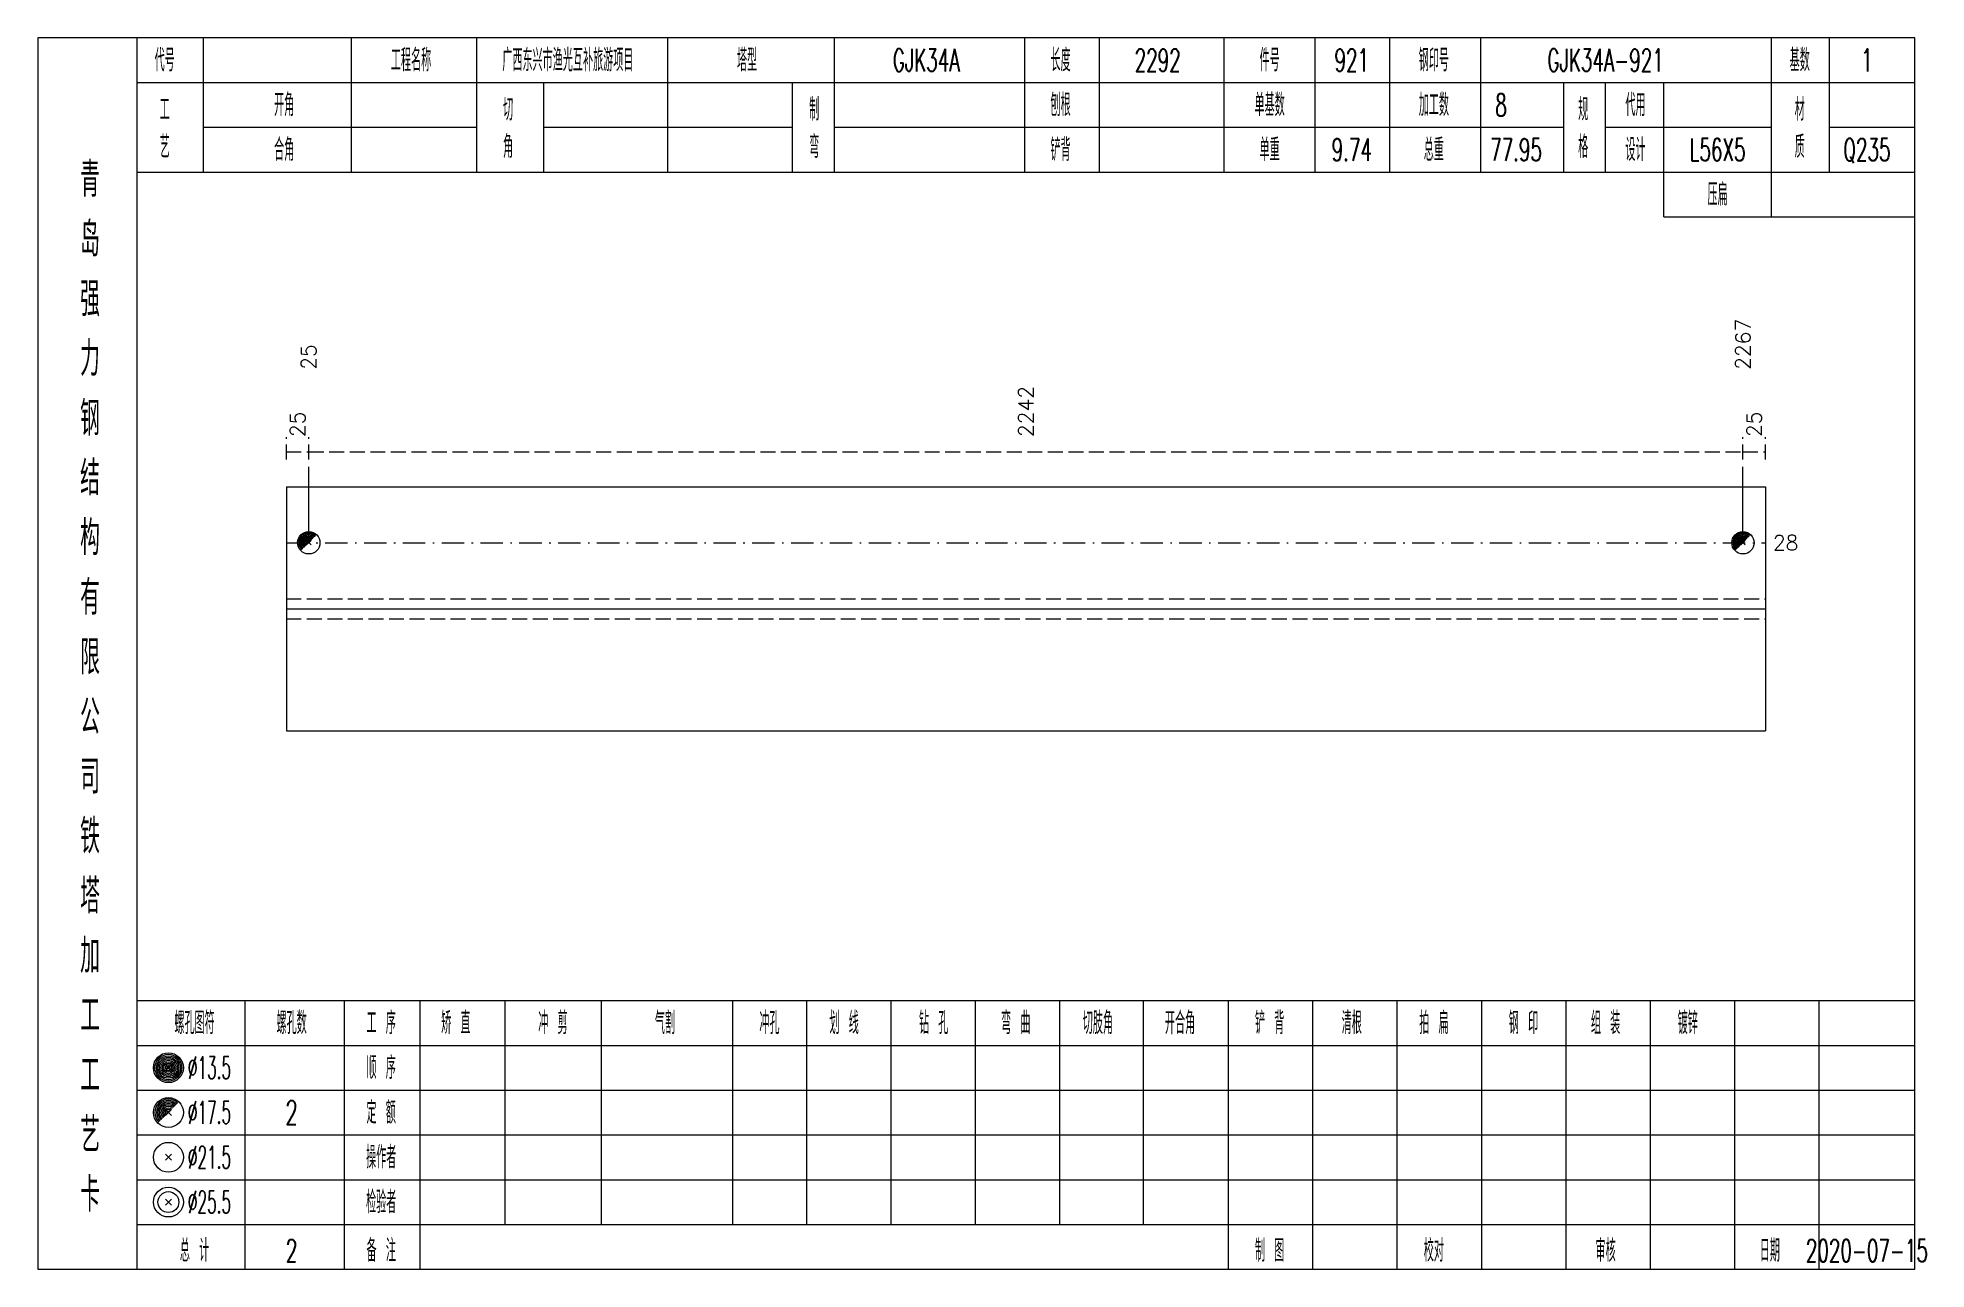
# Model space of a CAD drawing. Extents: x 0 to 2606, y -377 to 6479.
# Drawn here: x 1568.4 to 1821.3, y 2275 to 2440 of the extents above; entities that cross this region are included whole.
import ezdxf
from ezdxf.enums import TextEntityAlignment as Align

# ---------------------------------------------------------------- set-up
doc = ezdxf.new("R2010")
doc.units = 0
doc.header["$MEASUREMENT"] = 0
doc.linetypes.add('一点画线', pattern=[5.2, 3, -1, 0.2, -1])
doc.linetypes.add('虚线', pattern=[2.75, 2, -0.75])
doc.layers.get('0').update_dxf_attribs({"linetype": 'CONTINUOUS', "lineweight": 25})
doc.layers.add('1', color=7, linetype='CONTINUOUS', lineweight=25)
doc.layers.add('4', color=7, linetype='CONTINUOUS', lineweight=25)
doc.styles.get("Standard").update_dxf_attribs({"font": 'simplex.shx', "width": 0.7, "height": 3, "bigfont": 'gbhzfs.shx'})

msp = doc.modelspace()

# ---------------------------------------------------------------- texts
at = {"color": 7, "linetype": 'Continuous', "lineweight": 13}
for s, p in [('2267', (1796.8, 2395.5)), ('25', (1604.7, 2395.5))]:
    msp.add_text(s, height=2, rotation=90, dxfattribs=at).set_placement(p, align=Align.MIDDLE_LEFT)
at = {"color": 8, "linetype": 'Continuous', "lineweight": 9}
for s, p in [('2242', (1700.75, 2386.5)), ('25', (1603.2, 2386.5)), ('25', (1798.3, 2386.5))]:
    msp.add_text(s, height=2, rotation=90, dxfattribs=at).set_placement(p, align=Align.MIDDLE_LEFT)
at = {"color": 7, "linetype": 'Continuous', "lineweight": 13}
msp.add_text('28', height=2, dxfattribs=at).set_placement((1800.8, 2372.34), align=Align.MIDDLE_LEFT)
at = {"layer": '4', "color": 1, "linetype": 'Continuous', "lineweight": 13}
for s, height, width, p in [('代号', 3, 0.6, (1585.4, 2437)), ('工程名称', 3, 0.6, (1618.4, 2437)), ('广西东兴市渔光互补旅游项目', 3, 0.6, (1639.4, 2437)), ('塔型', 3, 0.6, (1663.4, 2437)), ('GJK34A', 3, 0.6, (1687.4, 2437)), ('长度', 3, 0.6, (1705.4, 2437)), ('2292', 3, 0.6, (1718.4, 2437)), ('件号', 3, 0.6, (1733.4, 2437)), ('921', 3, 0.6, (1744.4, 2437)), ('钢印号', 3, 0.6, (1755.4, 2437)), ('GJK34A-921', 3, 0.6, (1778.4, 2437)), ('基数', 3, 0.6, (1804.4, 2437)), ('1', 3, 0.6, (1813.4, 2437)), ('工', 3, 0.6, (1585.4, 2430.4)), ('开角', 3, 0.6, (1601.4, 2431)), ('切', 3, 0.6, (1631.4, 2430.4)), ('制', 3, 0.6, (1672.4, 2430.4)), ('刨根', 3, 0.6, (1705.4, 2431)), ('单基数', 3, 0.6, (1733.4, 2431)), ('加工数', 3, 0.6, (1755.4, 2431)), ('8', 3, 0.6, (1764.4, 2431)), ('规', 3, 0.6, (1775.4, 2430.4)), ('代用', 3, 0.6, (1782.4, 2431)), ('材', 3, 0.6, (1804.4, 2430.4)), ('艺', 3, 0.6, (1585.4, 2425.4)), ('合角', 3, 0.6, (1601.4, 2425)), ('角', 3, 0.6, (1631.4, 2425.4)), ('弯', 3, 0.6, (1672.4, 2425.4)), ('铲背', 3, 0.6, (1705.4, 2425)), ('单重', 3, 0.6, (1733.4, 2425)), ('9.74', 3, 0.6, (1744.4, 2425)), ('总重', 3, 0.6, (1755.4, 2425)), ('77.95', 3, 0.6, (1766.4, 2425)), ('格', 3, 0.6, (1775.4, 2425.4)), ('设计', 3, 0.6, (1782.4, 2425)), ('L56X5', 3, 0.6, (1793.4, 2425)), ('质', 3, 0.6, (1804.4, 2425.4)), ('Q235', 3, 0.6, (1813.4, 2425)), ('青', 4.6, 0.8, (1575.4, 2421)), ('压扁', 3, 0.6, (1793.4, 2419)), ('岛', 4.6, 0.8, (1575.4, 2413)), ('强', 4.6, 0.8, (1575.4, 2405)), ('力', 4.6, 0.8, (1575.4, 2397)), ('钢', 4.6, 0.8, (1575.4, 2389)), ('结', 4.6, 0.8, (1575.4, 2381)), ('构', 4.6, 0.8, (1575.4, 2373)), ('有', 4.6, 0.8, (1575.4, 2365)), ('限', 4.6, 0.8, (1575.4, 2357)), ('公', 4.6, 0.8, (1575.4, 2349)), ('司', 4.6, 0.8, (1575.4, 2341)), ('铁', 4.6, 0.8, (1575.4, 2333)), ('塔', 4.6, 0.8, (1575.4, 2325)), ('加', 4.6, 0.8, (1575.4, 2317)), ('工', 4.6, 0.8, (1575.4, 2309)), ('螺孔图符', 3, 0.6, (1589.4, 2308)), ('螺孔数', 3, 0.6, (1602.4, 2308)), ('工 序', 3, 0.6, (1614.4, 2308)), ('矫 直', 3, 0.6, (1624.4, 2308)), ('冲 剪', 3, 0.6, (1637.4, 2308)), ('气割', 3, 0.6, (1652.4, 2308)), ('冲孔', 3, 0.6, (1666.4, 2308)), ('划 线', 3, 0.6, (1676.4, 2308)), ('钻 孔', 3, 0.6, (1688.4, 2308)), ('弯 曲', 3, 0.6, (1699.4, 2308)), ('切肢角', 3, 0.6, (1710.4, 2308)), ('开合角', 3, 0.6, (1721.4, 2308)), ('铲 背', 3, 0.6, (1733.4, 2308)), ('清根', 3, 0.6, (1744.4, 2308)), ('拍 扁', 3, 0.6, (1755.4, 2308)), ('钢 印', 3, 0.6, (1767.4, 2308)), ('组 装', 3, 0.6, (1778.4, 2308)), ('镀锌', 3, 0.6, (1789.4, 2308)), ('工', 4.6, 0.8, (1575.4, 2301)), ('%%C13.5', 3, 0.5, (1591.4, 2302)), ('顺 序', 3, 0.6, (1614.4, 2302)), ('%%C17.5', 3, 0.5, (1591.4, 2296)), ('2', 3.2, 0.6, (1602.4, 2296)), ('定 额', 3, 0.6, (1614.4, 2296)), ('艺', 4.6, 0.8, (1575.4, 2293)), ('操作者', 3, 0.6, (1614.4, 2290)), ('%%C21.5', 3, 0.5, (1591.4, 2290)), ('卡', 4.6, 0.8, (1575.4, 2285)), ('%%C25.5', 3, 0.5, (1591.4, 2284)), ('检验者', 3, 0.6, (1614.4, 2284)), ('总 计', 3, 0.6, (1589.4, 2277.5)), ('备 注', 3, 0.6, (1614.4, 2277.5)), ('制 图', 3, 0.6, (1733.4, 2277.5)), ('校对', 3, 0.6, (1755.4, 2277.5)), ('审核', 3, 0.6, (1778.4, 2277.5)), ('日期', 3, 0.6, (1800.4, 2277.5)), ('2', 3, 0.6, (1602.4, 2277.5)), ('2020-07-15', 3, 0.6, (1813.4, 2277.5))]:
    msp.add_text(s, height=height, dxfattribs=dict(at, width=width)).set_placement(p, align=Align.MIDDLE_CENTER)

# ---------------------------------------------------------------- linework, layer by layer
at = {"color": 8, "linetype": '虚线', "lineweight": 9}
for p, q in [((1601.7, 2383.5), (1601.7, 2386.5)), ((1604.7, 2383.5), (1604.7, 2386.5)), ((1604.7, 2383.5), (1604.7, 2386.5)), ((1796.8, 2383.5), (1796.8, 2386.5)), ((1796.8, 2383.5), (1796.8, 2386.5)), ((1799.8, 2383.5), (1799.8, 2386.5)), ((1601.7, 2384.5), (1604.7, 2384.5)), ((1604.7, 2384.5), (1796.8, 2384.5)), ((1796.8, 2384.5), (1799.8, 2384.5))]:
    msp.add_line(p, q, dxfattribs=at)
at = {"color": 7, "linetype": 'Continuous', "lineweight": 13}
for p, q in [((1604.7, 2372.34), (1604.7, 2382.5)), ((1796.8, 2372.34), (1796.8, 2382.5))]:
    msp.add_line(p, q, dxfattribs=at)
at = {"color": 7, "linetype": 'Continuous', "lineweight": 18}
for p, q in [((1601.7, 2379.84), (1601.7, 2347.16)), ((1601.7, 2379.84), (1799.8, 2379.84)), ((1799.8, 2379.84), (1799.8, 2347.16)), ((1601.7, 2363.5), (1799.8, 2363.5))]:
    msp.add_line(p, q, dxfattribs=at)
at = {"color": 7, "linetype": 'Continuous', "lineweight": 0}
for p, q in [((1604.4, 2372.04), (1605, 2372.64)), ((1604.4, 2372.64), (1605, 2372.04)), ((1796.5, 2372.04), (1797.1, 2372.64)), ((1796.5, 2372.64), (1797.1, 2372.04))]:
    msp.add_line(p, q, dxfattribs=at)
at = {"color": 3, "linetype": '一点画线', "lineweight": 13}
msp.add_line((1601.7, 2372.34), (1799.8, 2372.34), dxfattribs=at)
at = {"color": 1, "linetype": '虚线', "lineweight": 18}
for p, q in [((1601.7, 2364.84), (1799.8, 2364.84)), ((1601.7, 2362.16), (1799.8, 2362.16))]:
    msp.add_line(p, q, dxfattribs=at)
at = {"color": 7, "linetype": 'Continuous', "lineweight": 13}
for centre in [(1604.7, 2372.34), (1796.8, 2372.34)]:
    msp.add_circle(centre, 1.5, dxfattribs=at)
for centre, radius in [((1604.7, 2372.34), 1.35), ((1604.7, 2372.34), 1.2), ((1604.7, 2372.34), 1.05), ((1604.7, 2372.34), 0.9), ((1604.7, 2372.34), 0.75), ((1604.7, 2372.34), 0.6), ((1604.7, 2372.34), 0.45), ((1604.7, 2372.34), 0.3), ((1796.8, 2372.34), 1.35), ((1796.8, 2372.34), 1.2), ((1796.8, 2372.34), 1.05), ((1796.8, 2372.34), 0.9), ((1796.8, 2372.34), 0.75), ((1796.8, 2372.34), 0.6), ((1796.8, 2372.34), 0.45), ((1796.8, 2372.34), 0.3), ((1604.7, 2372.34), 0.15), ((1796.8, 2372.34), 0.15)]:
    msp.add_arc(centre, radius, 45, 225, dxfattribs=at)
at = {"layer": '1', "color": 7, "linetype": 'Continuous', "lineweight": 18}
msp.add_line((1601.7, 2347.16), (1799.8, 2347.16), dxfattribs=at)
at = {"layer": '4', "color": 1, "linetype": 'Continuous', "lineweight": 18}
for p, q in [((1581.7, 2275), (1581.7, 2440)), ((1590.6, 2422), (1590.6, 2440)), ((1610.4, 2422), (1610.4, 2440)), ((1627.2, 2422), (1627.2, 2440)), ((1652.8, 2422), (1652.8, 2440)), ((1675.1, 2422), (1675.1, 2440)), ((1700.6, 2422), (1700.6, 2440)), ((1710.6, 2422), (1710.6, 2440)), ((1727.3, 2422), (1727.3, 2440)), ((1739.5, 2422), (1739.5, 2440)), ((1749.5, 2422), (1749.5, 2440)), ((1761.7, 2422), (1761.7, 2440)), ((1800.6, 2416), (1800.6, 2440)), ((1808.4, 2422), (1808.4, 2440)), ((1581.7, 2434), (1819.8, 2434)), ((1636.2, 2422), (1636.2, 2434)), ((1669.5, 2422), (1669.5, 2434)), ((1772.8, 2422), (1772.8, 2434)), ((1778.4, 2422), (1778.4, 2434)), ((1786.2, 2416), (1786.2, 2434)), ((1590.6, 2428), (1627.2, 2428)), ((1636.2, 2428), (1669.5, 2428)), ((1675.1, 2428), (1772.8, 2428)), ((1778.4, 2428), (1800.6, 2428)), ((1808.4, 2428), (1819.8, 2428)), ((1581.7, 2422), (1819.8, 2422)), ((1786.2, 2416), (1819.8, 2416)), ((1581.7, 2311), (1819.8, 2311)), ((1596.2, 2275), (1596.2, 2311)), ((1609.5, 2275), (1609.5, 2311)), ((1619.6, 2275), (1619.6, 2311)), ((1631, 2281), (1631, 2311)), ((1643.9, 2281), (1643.9, 2311)), ((1661.5, 2281), (1661.5, 2311)), ((1671.4, 2281), (1671.4, 2311)), ((1682.7, 2281), (1682.7, 2311)), ((1694, 2281), (1694, 2311)), ((1705.3, 2281), (1705.3, 2311)), ((1716.5, 2281), (1716.5, 2311)), ((1727.9, 2281), (1727.9, 2311)), ((1739.2, 2281), (1739.2, 2311)), ((1750.5, 2281), (1750.5, 2311)), ((1761.8, 2281), (1761.8, 2311)), ((1773.1, 2281), (1773.1, 2311)), ((1784.4, 2281), (1784.4, 2311)), ((1795.7, 2281), (1795.7, 2311)), ((1807, 2281), (1807, 2311)), ((1581.7, 2305), (1819.8, 2305)), ((1581.7, 2299), (1819.8, 2299)), ((1581.7, 2293), (1819.8, 2293)), ((1581.7, 2287), (1819.8, 2287)), ((1581.7, 2281), (1819.8, 2281)), ((1727.9, 2275), (1727.9, 2281)), ((1739.2, 2275), (1739.2, 2281)), ((1750.5, 2275), (1750.5, 2281)), ((1761.8, 2275), (1761.8, 2281)), ((1773.1, 2275), (1773.1, 2281)), ((1784.4, 2275), (1784.4, 2281)), ((1795.7, 2275), (1795.7, 2281)), ((1807, 2275), (1807, 2281))]:
    msp.add_line(p, q, dxfattribs=at)
at = {"layer": '4', "color": 7, "linetype": 'Continuous', "lineweight": 13}
for p, q in [((1585.7, 2301.8), (1586.1, 2302.2)), ((1586.1, 2301.8), (1585.7, 2302.2)), ((1585.5, 2289.6), (1586.3, 2290.4)), ((1586.3, 2289.6), (1585.5, 2290.4)), ((1585.5, 2283.6), (1586.3, 2284.4)), ((1586.3, 2283.6), (1585.5, 2284.4))]:
    msp.add_line(p, q, dxfattribs=at)
at = {"layer": '4', "color": 7, "linetype": 'Continuous', "lineweight": 0}
for p, q in [((1585.5, 2295.6), (1586.3, 2296.4)), ((1585.5, 2296.4), (1586.3, 2295.6))]:
    msp.add_line(p, q, dxfattribs=at)
at = {"layer": '4', "color": 1, "linetype": 'Continuous', "lineweight": 18}
msp.add_lwpolyline([(1568.4, 2440), (1568.4, 2275), (1819.8, 2275), (1819.8, 2440)], close=True, dxfattribs=at)
at = {"layer": '4', "color": 7, "linetype": 'Continuous', "lineweight": 13}
for centre, radius in [((1585.9, 2302), 2), ((1585.9, 2302), 1.8), ((1585.9, 2302), 1.6), ((1585.9, 2302), 1.4), ((1585.9, 2302), 1.2), ((1585.9, 2302), 1), ((1585.9, 2302), 0.8), ((1585.9, 2302), 0.6), ((1585.9, 2302), 0.4), ((1585.9, 2302), 0.2), ((1585.9, 2296), 2), ((1585.9, 2290), 2), ((1585.9, 2284), 2), ((1585.9, 2284), 1.4)]:
    msp.add_circle(centre, radius, dxfattribs=at)
for radius in [1.8, 1.6, 1.4, 1.2, 1, 0.8, 0.6, 0.4, 0.2]:
    msp.add_arc((1585.9, 2296), radius, 45, 225, dxfattribs=at)

msp.set_redraw_order([(e.dxf.handle, doc.entitydb.next_handle()) for e in msp.query("TEXT MTEXT ATTDEF DIMENSION ARC_DIMENSION")])  # texts and dimensions are drawn at this point

doc.saveas('drawing.dxf')
